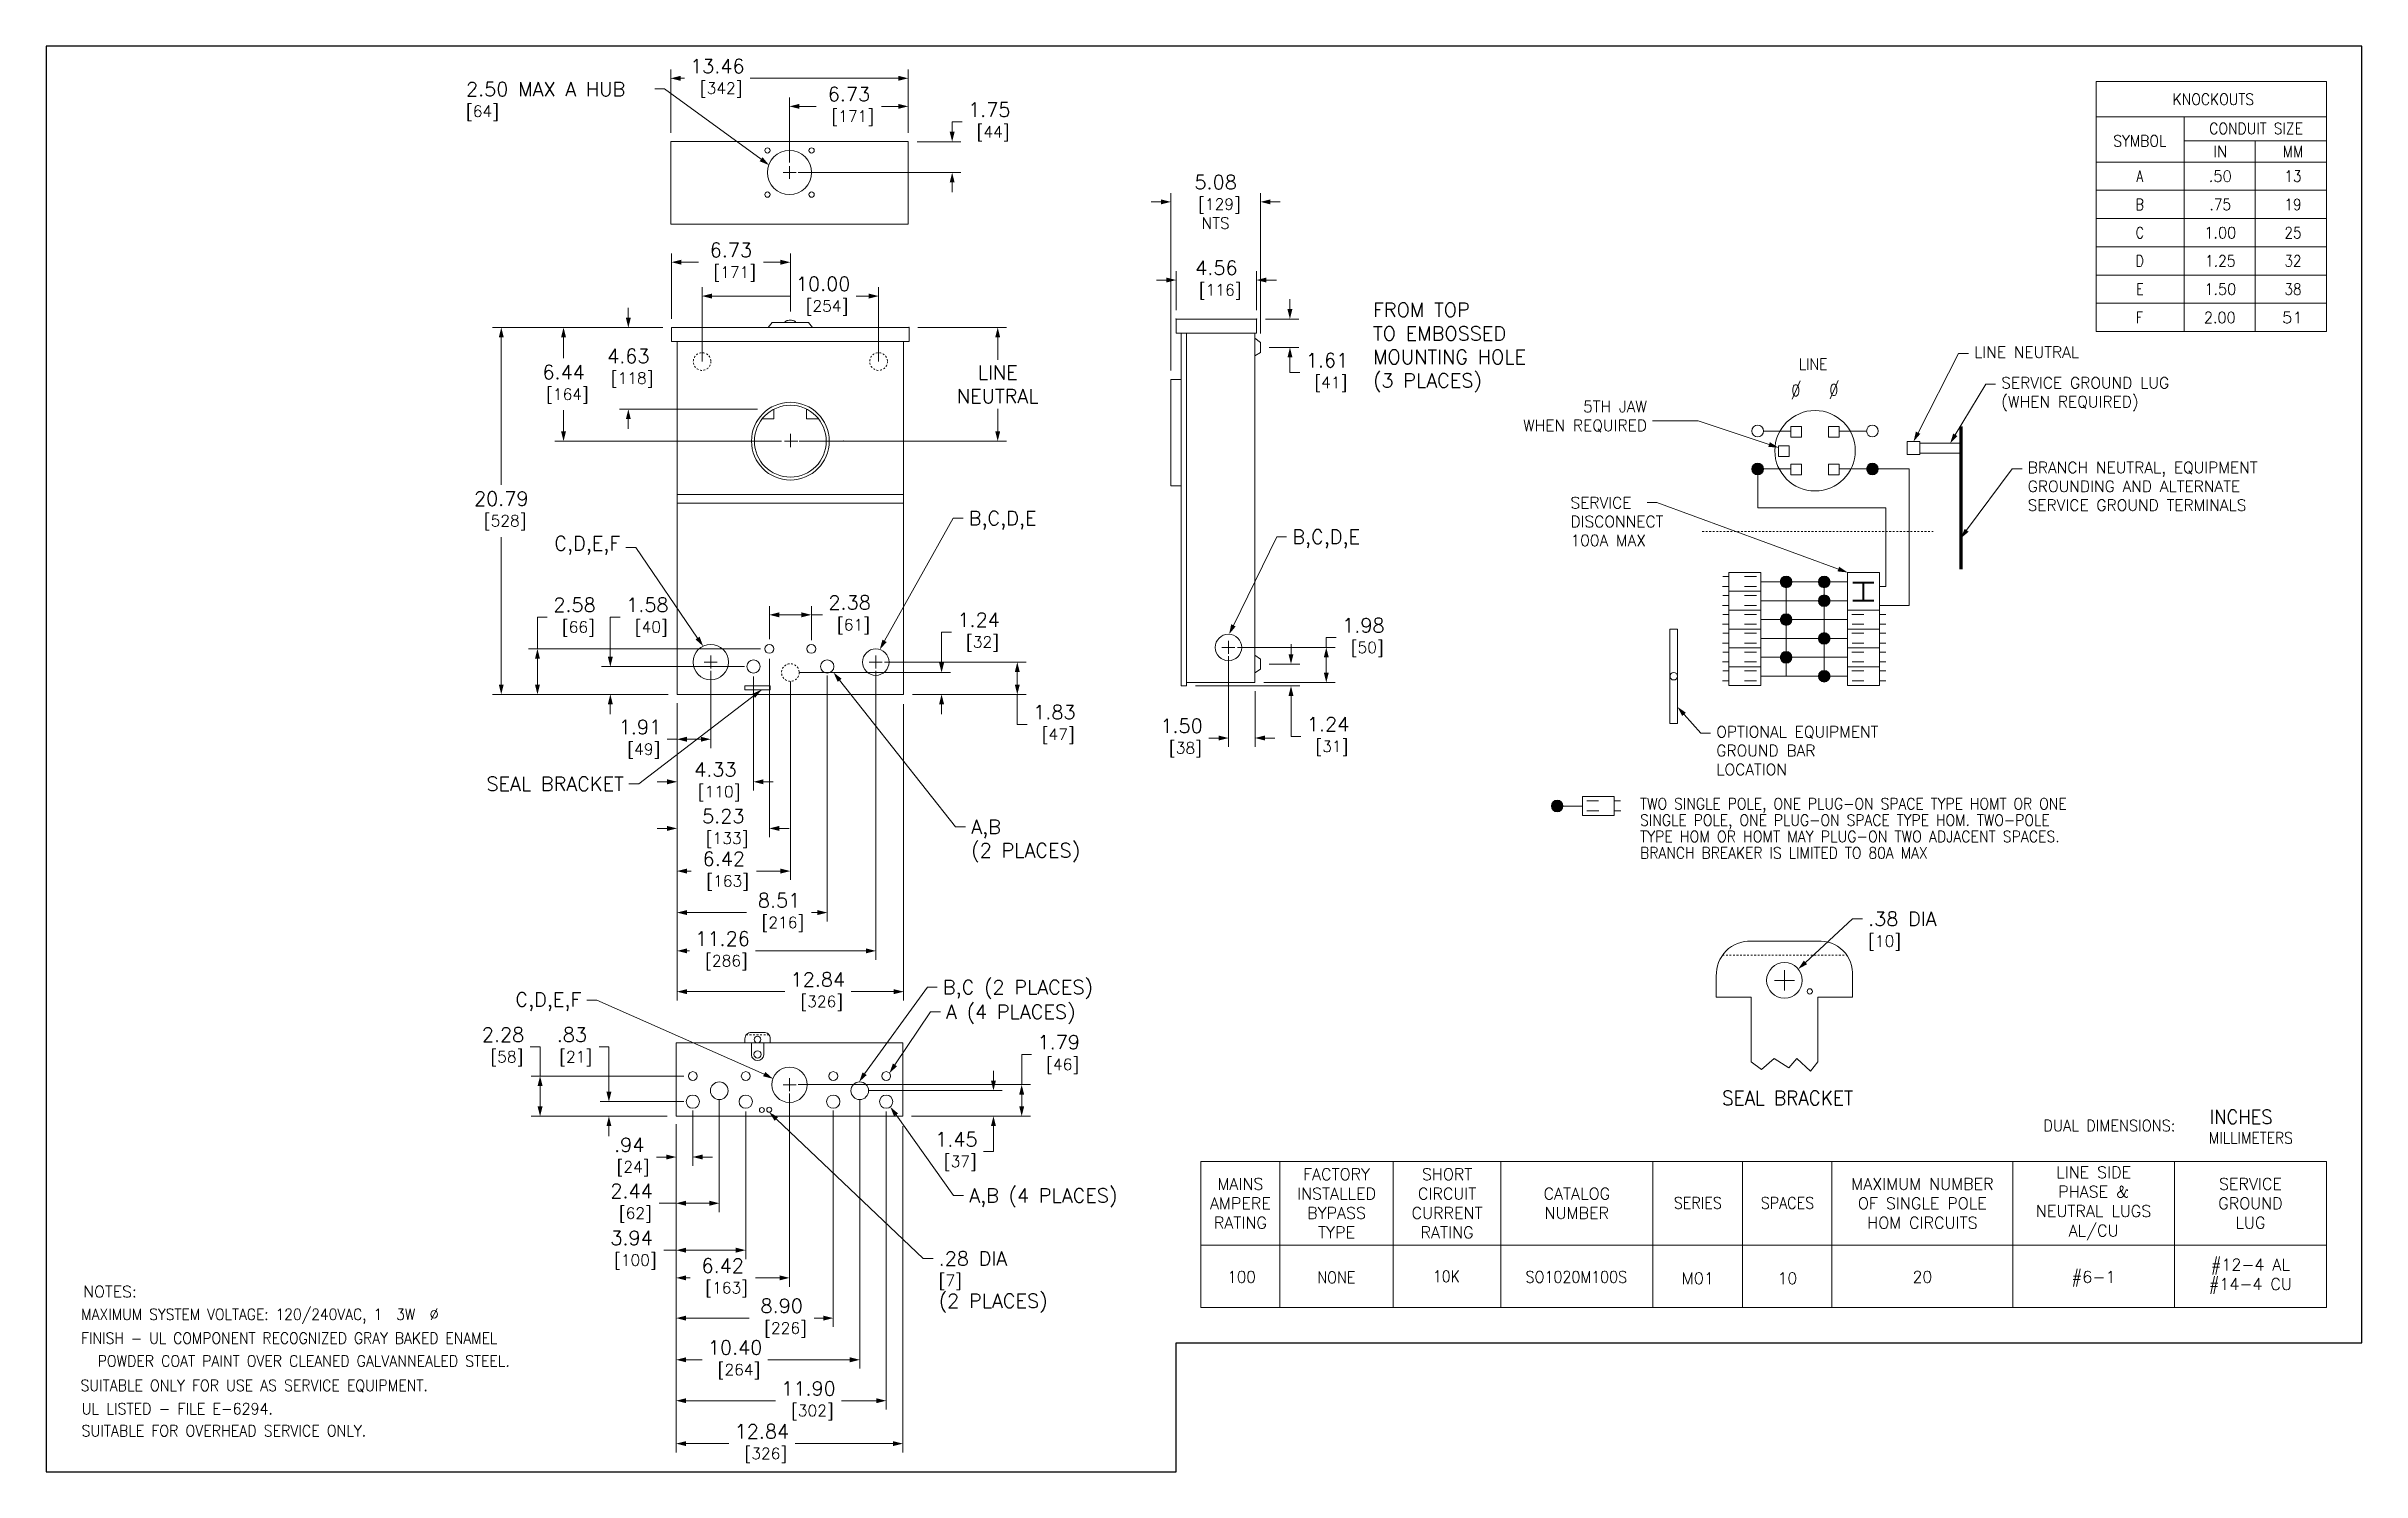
# Model space of a CAD drawing. Header units: inches. Extents: x 0 to 131, y 0 to 81.
# The model-space entities are those that its viewports show. They can reach past a viewport. Long polylines and large blocks are cut down to what shows.
import ezdxf
from ezdxf.enums import TextEntityAlignment as Align

# ---------------------------------------------------------------- set-up
doc = ezdxf.new("R2010")
doc.units = ezdxf.units.IN
doc.header["$MEASUREMENT"] = 0
doc.linetypes.add('CENTER2', pattern=[1.125, 0.75, -0.125, 0.125, -0.125])
doc.linetypes.add('HIDDEN2', pattern=[0.08, 0.035, -0.045])
for name, color, linetype, lineweight in [('CENTER1', 2, 'CENTER2', 20), ('CONTINUOUS1', 7, 'Continuous', 20), ('CONTINUOUS2', 254, 'Continuous', 40), ('CONTINUOUS3', 253, 'Continuous', 70), ('DIM', 2, 'Continuous', 20), ('HIDDEN1', 5, 'HIDDEN2', 20), ('TEXT1', 3, 'Continuous', 20), ('TEXT3', 82, 'Continuous', 40)]:
    doc.layers.add(name, color=color, linetype=linetype, lineweight=lineweight)
doc.layers.add('VIEWPORT', color=9, linetype='Continuous', plot=False)
doc.styles.add('RomanS', font='romans.shx')
doc.dimstyles.new('SchneiderElectric Dual Below', dxfattribs={"dimscale": 8, "dimtxt": 0.1, "dimasz": 0.07, "dimexe": 0.0625, "dimexo": 0.0625, "dimgap": 0.04, "dimtad": 0, "dimtih": 1, "dimtoh": 1, "dimrnd": 0.001, "dimzin": 4, "dimdsep": 46, "dimtxsty": 'RomanS', "dimblk": 'SEArrow', "dimcen": 0.09, "dimclrd": 256, "dimclre": 256, "dimclrt": 256, "dimadec": 0, "dimazin": 1, "dimtfac": 1, "dimtofl": 0, "dimtmove": 0, "dimatfit": 3, "dimldrblk": 'SEArrow', "dimfxl": 1, "dimtolj": 1, "dimtzin": 0, "dimlwd": -1, "dimlwe": -1, "dimarcsym": 0})

msp = doc.modelspace()

# ---------------------------------------------------------------- texts
at = {"layer": 'DIM', "char_height": 0.8, "attachment_point": 1, "style": 'RomanS'}
for s, insert in [('.38 DIA\\P{\\H0.8x;[10]}', (103.233, 31.72)), ('.28 DIA\\P{\\H0.8x;[7]\\P}(2 PLACES)', (50.567, 12.484))]:
    msp.add_mtext(s, dxfattribs=dict(at, insert=insert))
at = {"layer": 'TEXT1', "style": 'RomanS'}
for s, height, width, p in [('KNOCKOUTS', 0.64, 0.899335, (122.791, 77.763)), ('CONDUIT SIZE', 0.64, 0.899633, (125.215, 76.109)), ('SYMBOL', 0.64, 0.898447, (118.627, 75.403)), ('IN', 0.64, 0.976187, (123.186, 74.803)), ('MM', 0.64, 0.882523, (127.306, 74.803)), ('A', 0.64, 0.8, (118.627, 73.403)), ('.50', 0.64, 0.951579, (123.186, 73.403)), ('13', 0.64, 0.882523, (127.306, 73.403)), ('B', 0.64, 0.8, (118.627, 71.803)), ('.75', 0.64, 0.89305, (123.186, 71.803)), ('19', 0.64, 0.882523, (127.306, 71.803)), ('C', 0.64, 0.8, (118.627, 70.203)), ('1.00', 0.64, 0.93861, (123.186, 70.203)), ('25', 0.64, 0.882523, (127.306, 70.203)), ('D', 0.64, 0.8, (118.627, 68.603)), ('1.25', 0.64, 0.896304, (123.186, 68.603)), ('32', 0.64, 0.882523, (127.306, 68.603)), ('E', 0.64, 0.8, (118.627, 67.003)), ('1.50', 0.64, 0.93861, (123.186, 67.003)), ('38', 0.64, 0.882523, (127.306, 67.003)), ('F', 0.64, 0.8, (118.599, 65.397)), ('2.00', 0.64, 0.93861, (123.158, 65.397)), ('51', 0.64, 1.09141, (127.278, 65.397)), ('O', 0.64, 0.8, (99.133, 61.269)), ('O', 0.64, 0.8, (101.291, 61.292)), ('SERIES', 0.66, 0.898447, (93.584, 15.23)), ('SPACES', 0.66, 0.898447, (98.658, 15.23)), ('NOTES:', 0.64, 1.017741, (3.612, 10.202)), ('100', 0.66, 0.951579, (67.728, 11.04)), ('NONE', 0.66, 0.896304, (73.097, 11.006)), ('10K', 0.66, 0.89305, (79.334, 11.068)), ('SO1020M100S', 0.66, 0.899561, (86.697, 11.035)), ('M01', 0.66, 1.018234, (93.584, 10.955)), ('10', 0.66, 0.976187, (98.658, 10.955)), ('20', 0.66, 0.976187, (106.307, 11.035)), ('#6-1', 0.66, 1.018234, (116.011, 11.035))]:
    msp.add_text(s, height=height, dxfattribs=dict(at, width=width)).set_placement(p, align=Align.MIDDLE_CENTER)
for s, height, width, p in [('LINE', 0.64, 0.896304, (99.3, 62.756)), ('TWO SINGLE POLE, ONE PLUG-ON SPACE TYPE HOMT OR ONE', 0.64, 0.899981, (90.313, 37.848)), ('SINGLE POLE, ONE PLUG-ON SPACE TYPE HOM. TWO-POLE ', 0.64, 0.89998, (90.313, 36.919)), ('TYPE HOM OR HOMT MAY PLUG-ON TWO ADJACENT SPACES.', 0.64, 0.912478, (90.313, 35.99)), ('BRANCH BREAKER IS LIMITED TO 80A MAX', 0.64, 0.899961, (90.313, 35.061)), ('DUAL DIMENSIONS:', 0.64, 0.939768, (113.167, 19.608)), ('INCHES', 0.8, 0.925574, (122.59, 20.109)), ('MILLIMETERS', 0.64, 0.899561, (122.537, 18.909)), ('MAXIMUM SYSTEM VOLTAGE: 120/240VAC, 1  3W', 0.64, 0.89997, (1.98, 8.916)), ('FINISH - UL COMPONENT RECOGNIZED GRAY BAKED ENAMEL ', 0.64, 0.899981, (1.98, 7.563)), ('  POWDER COAT PAINT OVER CLEANED GALVANNEALED STEEL.', 0.64, 0.911745, (2.105, 6.272)), ('SUITABLE ONLY FOR USE AS SERVICE EQUIPMENT.', 0.64, 0.914257, (1.937, 4.89)), ('SUITABLE FOR OVERHEAD SERVICE ONLY.', 0.64, 0.917603, (2, 2.32)), ('UL LISTED - FILE E-6294.', 0.64, 0.92599, (2, 3.567))]:
    msp.add_text(s, height=height, dxfattribs=dict(at, width=width)).set_placement(p, align=Align.MIDDLE_LEFT)
msp.add_text('Ø', height=0.64, dxfattribs=at).set_placement((21.978, 8.92), align=Align.MIDDLE_CENTER)
for s, insert, char_height, attachment_point in [('2.50 MAX A HUB\\P{\\H0.8x;[64]}', (23.784, 78.736), 0.8, 1), ('FROM TOP\\PTO EMBOSSED\\PMOUNTING HOLE\\P(3 PLACES)', (75.175, 66.229), 0.8, 1), ('LINE NEUTRAL', (109.236, 63.749), 0.64, 1), ('SERVICE GROUND LUG\\P(WHEN REQUIRED)', (110.775, 62.014), 0.64, 1), ('5TH JAW\\PWHEN REQUIRED', (90.701, 59.786), 0.64, 6), ('BRANCH NEUTRAL, EQUIPMENT\\PGROUNDING AND ALTERNATE\\PSERVICE GROUND TERMINALS', (112.272, 57.219), 0.64, 1), ('SERVICE\\PDISCONNECT\\P100A MAX', (86.366, 55.221), 0.64, 1), ('B,C,D,E', (52.267, 54.428), 0.8, 1), ('C,D,E,F', (32.521, 51.959), 0.8, 9), ('B,C,D,E', (70.601, 53.376), 0.8, 1), ('OPTIONAL EQUIPMENT\\PGROUND BAR\\PLOCATION', (94.628, 42.242), 0.64, 1), ('SEAL BRACKET', (32.723, 38.97), 0.8, 6), ('A,B\\P(2 PLACES)', (52.408, 36.939), 0.8, 1), ('B,C (2 PLACES)', (50.805, 27.856), 0.8, 1), ('C,D,E,F', (30.315, 26.629), 0.8, 6), ('A (4 PLACES)', (50.981, 26.451), 0.8, 1), ('FACTORY\\PINSTALLED\\PBYPASS\\PTYPE', (73.112, 15.205), 0.66, 5), ('SHORT\\PCIRCUIT\\PCURRENT\\PRATING', (79.375, 15.205), 0.66, 5), ('LINE SIDE\\PPHASE &\\PNEUTRAL LUGS\\PAL/CU', (116.011, 15.205), 0.66, 5), ('A,B (4 PLACES)', (52.294, 16.054), 0.8, 1), ('MAINS\\PAMPERE\\PRATING', (67.662, 15.205), 0.66, 5), ('CATALOG\\PNUMBER', (86.727, 15.205), 0.66, 5), ('MAXIMUM NUMBER\\POF SINGLE POLE\\PHOM CIRCUITS', (106.307, 15.205), 0.66, 5), ('SERVICE\\PGROUND\\PLUG', (124.895, 15.205), 0.66, 5), ('#12-4 AL\\P#14-4 CU', (124.895, 11.07), 0.66, 5)]:
    msp.add_mtext(s, dxfattribs=dict(at, insert=insert, char_height=char_height, attachment_point=attachment_point))
at = {"layer": 'TEXT3', "style": 'RomanS', "width": 0.954735}
msp.add_text('SEAL BRACKET', height=0.8, dxfattribs=at).set_placement((98.669, 21.176), align=Align.MIDDLE_CENTER)

# ---------------------------------------------------------------- blocks, each defined once
blk = doc.blocks.new('SEArrow')
at = {"linetype": 'ByBlock', "lineweight": -2}
blk.add_lwpolyline([(0, 0, 0, 0.5, 0), (-1, 0, 0.5, 0.5, 0)], format="xyseb", dxfattribs=at)
blk = doc.blocks.new('*D3')
at = {"layer": 'Defpoints', "color": 0}
for p in [(48.84, 75.36), (51.33, 75.36), (42.11, 73.61)]:
    blk.add_point(p, dxfattribs=at)
at = {"layer": 'DIM'}
for p, q in [((51.33, 75.92), (51.33, 76.48)), ((51.33, 76.48), (51.89, 76.48)), ((49.34, 75.36), (51.83, 75.36)), ((42.61, 73.61), (51.83, 73.61)), ((51.33, 73.05), (51.33, 72.49))]:
    blk.add_line(p, q, dxfattribs=at)
at = {"layer": 'DIM', "xscale": 0.56, "yscale": 0.56, "zscale": 0.56}
for p, rotation in [((51.33, 75.36), 270), ((51.33, 73.61), 90)]:
    blk.add_blockref('SEArrow', p, dxfattribs=dict(at, rotation=rotation))
at = {"layer": 'DIM', "insert": (53.43, 76.48), "char_height": 0.8, "attachment_point": 5, "style": 'RomanS'}
blk.add_mtext('\\A1;1.75\\P{\\H0.8x; [44]', dxfattribs=at)
blk = doc.blocks.new('*D4')
at = {"layer": 'Defpoints', "color": 0}
for p in [(48.84, 77.36), (48.84, 75.36), (42.11, 73.68)]:
    blk.add_point(p, dxfattribs=at)
at = {"layer": 'DIM'}
for p, q in [((42.11, 74.18), (42.11, 77.86)), ((48.84, 75.86), (48.84, 77.86)), ((42.67, 77.36), (43.63, 77.36)), ((48.28, 77.36), (47.32, 77.36))]:
    blk.add_line(p, q, dxfattribs=at)
at = {"layer": 'DIM', "xscale": 0.56, "yscale": 0.56, "zscale": 0.56, "rotation": 180}
blk.add_blockref('SEArrow', (42.11, 77.36), dxfattribs=at)
at = {"layer": 'DIM', "xscale": 0.56, "yscale": 0.56, "zscale": 0.56}
blk.add_blockref('SEArrow', (48.84, 77.36), dxfattribs=at)
at = {"layer": 'DIM', "insert": (45.48, 77.36), "char_height": 0.8, "attachment_point": 5, "style": 'RomanS'}
blk.add_mtext('\\A1;6.73\\P{\\H0.8x; [171]', dxfattribs=at)
blk = doc.blocks.new('*D5')
at = {"layer": 'Defpoints', "color": 0}
for p in [(48.84, 78.95), (35.38, 75.36), (48.84, 75.36)]:
    blk.add_point(p, dxfattribs=at)
at = {"layer": 'DIM'}
for p, q in [((35.38, 75.86), (35.38, 79.45)), ((35.94, 78.95), (36.16, 78.95)), ((48.28, 78.95), (39.88, 78.95)), ((48.84, 75.86), (48.84, 79.45))]:
    blk.add_line(p, q, dxfattribs=at)
at = {"layer": 'DIM', "xscale": 0.56, "yscale": 0.56, "zscale": 0.56, "rotation": 180}
blk.add_blockref('SEArrow', (35.38, 78.95), dxfattribs=at)
at = {"layer": 'DIM', "xscale": 0.56, "yscale": 0.56, "zscale": 0.56}
blk.add_blockref('SEArrow', (48.84, 78.95), dxfattribs=at)
at = {"layer": 'DIM', "insert": (38.02, 78.95), "char_height": 0.8, "attachment_point": 5, "style": 'RomanS'}
blk.add_mtext('\\A1;13.46\\P{\\H0.8x; [342]', dxfattribs=at)
blk = doc.blocks.new('*D6')
at = {"layer": 'Defpoints', "color": 0}
for p in [(48.89, 64.83), (42.16, 58.39), (53.91, 58.39)]:
    blk.add_point(p, dxfattribs=at)
at = {"layer": 'DIM'}
for p, q in [((49.39, 64.83), (54.41, 64.83)), ((53.91, 64.27), (53.91, 63)), ((53.91, 58.95), (53.91, 60.22)), ((42.66, 58.39), (54.41, 58.39))]:
    blk.add_line(p, q, dxfattribs=at)
at = {"layer": 'DIM', "xscale": 0.56, "yscale": 0.56, "zscale": 0.56}
for p, rotation in [((53.91, 64.83), 90), ((53.91, 58.39), 270)]:
    blk.add_blockref('SEArrow', p, dxfattribs=dict(at, rotation=rotation))
at = {"layer": 'DIM', "insert": (53.91, 61.61), "char_height": 0.8, "attachment_point": 5, "style": 'RomanS'}
blk.add_mtext('\\A1;LINE\\PNEUTRAL', dxfattribs=at)
blk = doc.blocks.new('*D7')
at = {"layer": 'Defpoints', "color": 0}
for p in [(47.16, 66.61), (37.16, 62.9), (47.16, 62.9)]:
    blk.add_point(p, dxfattribs=at)
at = {"layer": 'DIM'}
for p, q in [((37.16, 63.4), (37.16, 67.11)), ((47.16, 63.4), (47.16, 67.11)), ((37.72, 66.61), (42.16, 66.61)), ((46.6, 66.61), (45.89, 66.61))]:
    blk.add_line(p, q, dxfattribs=at)
at = {"layer": 'DIM', "xscale": 0.56, "yscale": 0.56, "zscale": 0.56, "rotation": 180}
blk.add_blockref('SEArrow', (37.16, 66.61), dxfattribs=at)
at = {"layer": 'DIM', "xscale": 0.56, "yscale": 0.56, "zscale": 0.56}
blk.add_blockref('SEArrow', (47.16, 66.61), dxfattribs=at)
at = {"layer": 'DIM', "insert": (44.02, 66.61), "char_height": 0.8, "attachment_point": 5, "style": 'RomanS'}
blk.add_mtext('\\A1;10.00\\P{\\H0.8x; [254]', dxfattribs=at)
blk = doc.blocks.new('*D8')
at = {"layer": 'Defpoints', "color": 0}
for p in [(42.16, 68.53), (35.43, 64.83), (42.16, 65.24)]:
    blk.add_point(p, dxfattribs=at)
at = {"layer": 'DIM'}
for p, q in [((35.43, 65.33), (35.43, 69.03)), ((35.99, 68.53), (36.95, 68.53)), ((41.6, 68.53), (40.64, 68.53)), ((42.16, 65.74), (42.16, 69.03))]:
    blk.add_line(p, q, dxfattribs=at)
at = {"layer": 'DIM', "xscale": 0.56, "yscale": 0.56, "zscale": 0.56, "rotation": 180}
blk.add_blockref('SEArrow', (35.43, 68.53), dxfattribs=at)
at = {"layer": 'DIM', "xscale": 0.56, "yscale": 0.56, "zscale": 0.56}
blk.add_blockref('SEArrow', (42.16, 68.53), dxfattribs=at)
at = {"layer": 'DIM', "insert": (38.79, 68.53), "char_height": 0.8, "attachment_point": 5, "style": 'RomanS'}
blk.add_mtext('\\A1;6.73\\P{\\H0.8x; [171]', dxfattribs=at)
blk = doc.blocks.new('*D9')
at = {"layer": 'Defpoints', "color": 0}
for p in [(32.98, 64.83), (35.43, 64.83), (40.79, 60.2)]:
    blk.add_point(p, dxfattribs=at)
at = {"layer": 'DIM'}
for p, q in [((32.98, 65.39), (32.98, 65.95)), ((34.93, 64.83), (32.48, 64.83)), ((40.29, 60.2), (32.48, 60.2)), ((32.98, 59.64), (32.98, 59.08))]:
    blk.add_line(p, q, dxfattribs=at)
at = {"layer": 'DIM', "xscale": 0.56, "yscale": 0.56, "zscale": 0.56}
for p, rotation in [((32.98, 64.83), 270), ((32.98, 60.2), 90)]:
    blk.add_blockref('SEArrow', p, dxfattribs=dict(at, rotation=rotation))
at = {"layer": 'DIM', "insert": (32.98, 62.52), "char_height": 0.8, "attachment_point": 5, "style": 'RomanS'}
blk.add_mtext('\\A1;4.63\\P{\\H0.8x; [118]', dxfattribs=at)
blk = doc.blocks.new('*D10')
at = {"layer": 'Defpoints', "color": 0}
for p in [(35.37, 64.83), (29.31, 58.39), (42.16, 58.39)]:
    blk.add_point(p, dxfattribs=at)
at = {"layer": 'DIM'}
for p, q in [((34.87, 64.83), (28.81, 64.83)), ((29.31, 64.27), (29.31, 63.09)), ((29.31, 58.95), (29.31, 60.14)), ((41.66, 58.39), (28.81, 58.39))]:
    blk.add_line(p, q, dxfattribs=at)
at = {"layer": 'DIM', "xscale": 0.56, "yscale": 0.56, "zscale": 0.56}
for p, rotation in [((29.31, 64.83), 90), ((29.31, 58.39), 270)]:
    blk.add_blockref('SEArrow', p, dxfattribs=dict(at, rotation=rotation))
at = {"layer": 'DIM', "insert": (29.31, 61.61), "char_height": 0.8, "attachment_point": 5, "style": 'RomanS'}
blk.add_mtext('\\A1;6.44\\P{\\H0.8x; [164]', dxfattribs=at)
blk = doc.blocks.new('*D11')
at = {"layer": 'Defpoints', "color": 0}
for p in [(35.37, 64.83), (25.78, 44.04), (35.74, 44.04)]:
    blk.add_point(p, dxfattribs=at)
at = {"layer": 'DIM'}
for p, q in [((34.87, 64.83), (25.28, 64.83)), ((25.78, 64.27), (25.78, 55.91)), ((25.78, 44.6), (25.78, 52.96)), ((35.24, 44.04), (25.28, 44.04))]:
    blk.add_line(p, q, dxfattribs=at)
at = {"layer": 'DIM', "xscale": 0.56, "yscale": 0.56, "zscale": 0.56}
for p, rotation in [((25.78, 64.83), 90), ((25.78, 44.04), 270)]:
    blk.add_blockref('SEArrow', p, dxfattribs=dict(at, rotation=rotation))
at = {"layer": 'DIM', "insert": (25.78, 54.44), "char_height": 0.8, "attachment_point": 5, "style": 'RomanS'}
blk.add_mtext('\\A1;20.79\\P{\\H0.8x; [528]', dxfattribs=at)
blk = doc.blocks.new('*D12')
at = {"layer": 'Defpoints', "color": 0}
for p in [(27.83, 46.62), (40.97, 46.62), (35.74, 44.04)]:
    blk.add_point(p, dxfattribs=at)
at = {"layer": 'DIM'}
for p, q in [((27.83, 46.62), (27.83, 48.42)), ((27.83, 48.42), (28.39, 48.42)), ((40.47, 46.62), (27.33, 46.62)), ((27.83, 44.6), (27.83, 46.06)), ((35.24, 44.04), (27.33, 44.04))]:
    blk.add_line(p, q, dxfattribs=at)
at = {"layer": 'DIM', "xscale": 0.56, "yscale": 0.56, "zscale": 0.56}
for p, rotation in [((27.83, 46.62), 90), ((27.83, 44.04), 270)]:
    blk.add_blockref('SEArrow', p, dxfattribs=dict(at, rotation=rotation))
at = {"layer": 'DIM', "insert": (29.93, 48.42), "char_height": 0.8, "attachment_point": 5, "style": 'RomanS'}
blk.add_mtext('\\A1;2.58\\P{\\H0.8x; [66]', dxfattribs=at)
blk = doc.blocks.new('*D13')
at = {"layer": 'Defpoints', "color": 0}
for p in [(31.96, 45.62), (40.07, 45.62), (35.74, 44.04)]:
    blk.add_point(p, dxfattribs=at)
at = {"layer": 'DIM'}
for p, q in [((31.96, 46.18), (31.96, 48.42)), ((31.96, 48.42), (32.52, 48.42)), ((39.57, 45.62), (31.46, 45.62)), ((35.24, 44.04), (31.46, 44.04)), ((31.96, 43.48), (31.96, 42.92))]:
    blk.add_line(p, q, dxfattribs=at)
at = {"layer": 'DIM', "xscale": 0.56, "yscale": 0.56, "zscale": 0.56}
for p, rotation in [((31.96, 45.62), 270), ((31.96, 44.04), 90)]:
    blk.add_blockref('SEArrow', p, dxfattribs=dict(at, rotation=rotation))
at = {"layer": 'DIM', "insert": (34.06, 48.42), "char_height": 0.8, "attachment_point": 5, "style": 'RomanS'}
blk.add_mtext('\\A1;1.58\\P{\\H0.8x; [40]', dxfattribs=at)
blk = doc.blocks.new('*D14')
at = {"layer": 'Defpoints', "color": 0}
for p in [(40.97, 48.55), (40.97, 46.68), (43.35, 46.62)]:
    blk.add_point(p, dxfattribs=at)
at = {"layer": 'DIM'}
for p, q in [((40.97, 47.18), (40.97, 49.05)), ((42.79, 48.55), (41.53, 48.55)), ((43.35, 47.12), (43.35, 49.05)), ((43.98, 48.55), (43.35, 48.55))]:
    blk.add_line(p, q, dxfattribs=at)
at = {"layer": 'DIM', "xscale": 0.56, "yscale": 0.56, "zscale": 0.56, "rotation": 180}
blk.add_blockref('SEArrow', (40.97, 48.55), dxfattribs=at)
at = {"layer": 'DIM', "xscale": 0.56, "yscale": 0.56, "zscale": 0.56}
blk.add_blockref('SEArrow', (43.35, 48.55), dxfattribs=at)
at = {"layer": 'DIM', "insert": (45.52, 48.55), "char_height": 0.8, "attachment_point": 5, "style": 'RomanS'}
blk.add_mtext('\\A1;2.38\\P{\\H0.8x; [61]', dxfattribs=at)
blk = doc.blocks.new('*D15')
at = {"layer": 'Defpoints', "color": 0}
for p in [(47, 45.87), (48.58, 44.04), (55.02, 44.04)]:
    blk.add_point(p, dxfattribs=at)
at = {"layer": 'DIM'}
for p, q in [((47.5, 45.87), (55.52, 45.87)), ((55.02, 45.31), (55.02, 44.6)), ((49.08, 44.04), (55.52, 44.04)), ((55.02, 42.34), (55.02, 44.04)), ((55.58, 42.34), (55.02, 42.34))]:
    blk.add_line(p, q, dxfattribs=at)
at = {"layer": 'DIM', "xscale": 0.56, "yscale": 0.56, "zscale": 0.56}
for p, rotation in [((55.02, 45.87), 90), ((55.02, 44.04), 270)]:
    blk.add_blockref('SEArrow', p, dxfattribs=dict(at, rotation=rotation))
at = {"layer": 'DIM', "insert": (57.12, 42.34), "char_height": 0.8, "attachment_point": 5, "style": 'RomanS'}
blk.add_mtext('\\A1;1.83\\P{\\H0.8x; [47]', dxfattribs=at)
blk = doc.blocks.new('*D16')
at = {"layer": 'Defpoints', "color": 0}
for p in [(42.16, 45.28), (50.73, 45.28), (48.58, 44.04)]:
    blk.add_point(p, dxfattribs=at)
at = {"layer": 'DIM'}
for p, q in [((50.73, 45.84), (50.73, 47.57)), ((50.73, 47.57), (51.29, 47.57)), ((42.66, 45.28), (51.23, 45.28)), ((49.08, 44.04), (51.23, 44.04)), ((50.73, 43.48), (50.73, 42.92))]:
    blk.add_line(p, q, dxfattribs=at)
at = {"layer": 'DIM', "xscale": 0.56, "yscale": 0.56, "zscale": 0.56}
for p, rotation in [((50.73, 45.28), 270), ((50.73, 44.04), 90)]:
    blk.add_blockref('SEArrow', p, dxfattribs=dict(at, rotation=rotation))
at = {"layer": 'DIM', "insert": (52.83, 47.57), "char_height": 0.8, "attachment_point": 5, "style": 'RomanS'}
blk.add_mtext('\\A1;1.24\\P{\\H0.8x; [32]', dxfattribs=at)
blk = doc.blocks.new('*D17')
at = {"layer": 'Defpoints', "color": 0}
for p in [(37.65, 45.87), (35.74, 44.04), (35.74, 41.5)]:
    blk.add_point(p, dxfattribs=at)
at = {"layer": 'DIM'}
for p, q in [((37.65, 45.37), (37.65, 41)), ((35.74, 43.54), (35.74, 41)), ((35.74, 41.5), (35.18, 41.5)), ((37.09, 41.5), (36.3, 41.5))]:
    blk.add_line(p, q, dxfattribs=at)
at = {"layer": 'DIM', "xscale": 0.56, "yscale": 0.56, "zscale": 0.56, "rotation": 180}
blk.add_blockref('SEArrow', (35.74, 41.5), dxfattribs=at)
at = {"layer": 'DIM', "xscale": 0.56, "yscale": 0.56, "zscale": 0.56}
blk.add_blockref('SEArrow', (37.65, 41.5), dxfattribs=at)
at = {"layer": 'DIM', "insert": (33.64, 41.5), "char_height": 0.8, "attachment_point": 5, "style": 'RomanS'}
blk.add_mtext('\\A1;1.91\\P{\\H0.8x; [49]', dxfattribs=at)
blk = doc.blocks.new('*D18')
at = {"layer": 'Defpoints', "color": 0}
for p in [(40.07, 45.56), (35.74, 43.98), (35.74, 39.09)]:
    blk.add_point(p, dxfattribs=at)
at = {"layer": 'DIM'}
for p, q in [((40.07, 45.06), (40.07, 38.59)), ((35.74, 43.48), (35.74, 38.59)), ((35.18, 39.09), (34.62, 39.09)), ((40.63, 39.09), (41.19, 39.09))]:
    blk.add_line(p, q, dxfattribs=at)
at = {"layer": 'DIM', "xscale": 0.56, "yscale": 0.56, "zscale": 0.56}
blk.add_blockref('SEArrow', (35.74, 39.09), dxfattribs=at)
at = {"layer": 'DIM', "xscale": 0.56, "yscale": 0.56, "zscale": 0.56, "rotation": 180}
blk.add_blockref('SEArrow', (40.07, 39.09), dxfattribs=at)
at = {"layer": 'DIM', "insert": (37.91, 39.09), "char_height": 0.8, "attachment_point": 5, "style": 'RomanS'}
blk.add_mtext('\\A1;4.33\\P{\\H0.8x; [110]', dxfattribs=at)
blk = doc.blocks.new('*D19')
at = {"layer": 'Defpoints', "color": 0}
for p in [(42.16, 45.28), (35.74, 44.04), (35.74, 34.03)]:
    blk.add_point(p, dxfattribs=at)
at = {"layer": 'DIM'}
for p, q in [((42.16, 44.78), (42.16, 33.53)), ((35.74, 43.54), (35.74, 33.53)), ((36.3, 34.03), (36.55, 34.03)), ((41.6, 34.03), (40.24, 34.03))]:
    blk.add_line(p, q, dxfattribs=at)
at = {"layer": 'DIM', "xscale": 0.56, "yscale": 0.56, "zscale": 0.56, "rotation": 180}
blk.add_blockref('SEArrow', (35.74, 34.03), dxfattribs=at)
at = {"layer": 'DIM', "xscale": 0.56, "yscale": 0.56, "zscale": 0.56}
blk.add_blockref('SEArrow', (42.16, 34.03), dxfattribs=at)
at = {"layer": 'DIM', "insert": (38.39, 34.03), "char_height": 0.8, "attachment_point": 5, "style": 'RomanS'}
blk.add_mtext('\\A1;6.42\\P{\\H0.8x; [163]', dxfattribs=at)
blk = doc.blocks.new('*D20')
at = {"layer": 'Defpoints', "color": 0}
for p in [(40.97, 46.56), (35.74, 44.04), (35.74, 36.45)]:
    blk.add_point(p, dxfattribs=at)
at = {"layer": 'DIM'}
for p, q in [((40.97, 46.06), (40.97, 35.95)), ((35.74, 43.54), (35.74, 35.95)), ((35.18, 36.45), (34.62, 36.45)), ((41.53, 36.45), (42.09, 36.45))]:
    blk.add_line(p, q, dxfattribs=at)
at = {"layer": 'DIM', "xscale": 0.56, "yscale": 0.56, "zscale": 0.56}
blk.add_blockref('SEArrow', (35.74, 36.45), dxfattribs=at)
at = {"layer": 'DIM', "xscale": 0.56, "yscale": 0.56, "zscale": 0.56, "rotation": 180}
blk.add_blockref('SEArrow', (40.97, 36.45), dxfattribs=at)
at = {"layer": 'DIM', "insert": (38.36, 36.45), "char_height": 0.8, "attachment_point": 5, "style": 'RomanS'}
blk.add_mtext('\\A1;5.23\\P{\\H0.8x; [133]', dxfattribs=at)
blk = doc.blocks.new('*D21')
at = {"layer": 'Defpoints', "color": 0}
for p in [(44.25, 45.62), (35.74, 44.04), (35.74, 31.68)]:
    blk.add_point(p, dxfattribs=at)
at = {"layer": 'DIM'}
for p, q in [((44.25, 45.12), (44.25, 31.18)), ((35.74, 43.54), (35.74, 31.18)), ((36.3, 31.68), (39.68, 31.68)), ((43.69, 31.68), (43.36, 31.68))]:
    blk.add_line(p, q, dxfattribs=at)
at = {"layer": 'DIM', "xscale": 0.56, "yscale": 0.56, "zscale": 0.56, "rotation": 180}
blk.add_blockref('SEArrow', (35.74, 31.68), dxfattribs=at)
at = {"layer": 'DIM', "xscale": 0.56, "yscale": 0.56, "zscale": 0.56}
blk.add_blockref('SEArrow', (44.25, 31.68), dxfattribs=at)
at = {"layer": 'DIM', "insert": (41.52, 31.68), "char_height": 0.8, "attachment_point": 5, "style": 'RomanS'}
blk.add_mtext('\\A1;8.51\\P{\\H0.8x; [216]', dxfattribs=at)
blk = doc.blocks.new('*D22')
at = {"layer": 'Defpoints', "color": 0}
for p in [(47, 45.87), (35.74, 44.04), (35.74, 29.51)]:
    blk.add_point(p, dxfattribs=at)
at = {"layer": 'DIM'}
for p, q in [((47, 45.37), (47, 29.01)), ((35.74, 43.54), (35.74, 29.01)), ((36.3, 29.51), (36.45, 29.51)), ((46.44, 29.51), (40.18, 29.51))]:
    blk.add_line(p, q, dxfattribs=at)
at = {"layer": 'DIM', "xscale": 0.56, "yscale": 0.56, "zscale": 0.56, "rotation": 180}
blk.add_blockref('SEArrow', (35.74, 29.51), dxfattribs=at)
at = {"layer": 'DIM', "xscale": 0.56, "yscale": 0.56, "zscale": 0.56}
blk.add_blockref('SEArrow', (47, 29.51), dxfattribs=at)
at = {"layer": 'DIM', "insert": (38.32, 29.51), "char_height": 0.8, "attachment_point": 5, "style": 'RomanS'}
blk.add_mtext('\\A1;11.26\\P{\\H0.8x; [286]', dxfattribs=at)
blk = doc.blocks.new('*D23')
at = {"layer": 'Defpoints', "color": 0}
for p in [(35.74, 44.04), (48.58, 43.98), (35.74, 27.2)]:
    blk.add_point(p, dxfattribs=at)
at = {"layer": 'DIM'}
for p, q in [((35.74, 43.54), (35.74, 26.7)), ((48.58, 43.48), (48.58, 26.7)), ((36.3, 27.2), (41.84, 27.2)), ((48.02, 27.2), (45.61, 27.2))]:
    blk.add_line(p, q, dxfattribs=at)
at = {"layer": 'DIM', "xscale": 0.56, "yscale": 0.56, "zscale": 0.56, "rotation": 180}
blk.add_blockref('SEArrow', (35.74, 27.2), dxfattribs=at)
at = {"layer": 'DIM', "xscale": 0.56, "yscale": 0.56, "zscale": 0.56}
blk.add_blockref('SEArrow', (48.58, 27.2), dxfattribs=at)
at = {"layer": 'DIM', "insert": (43.72, 27.2), "char_height": 0.8, "attachment_point": 5, "style": 'RomanS'}
blk.add_mtext('\\A1;12.84\\P{\\H0.8x; [326]', dxfattribs=at)
blk = doc.blocks.new('*D24')
at = {"layer": 'Defpoints', "color": 0}
for p in [(42.11, 21.93), (55.27, 21.93), (48.53, 20.14)]:
    blk.add_point(p, dxfattribs=at)
at = {"layer": 'DIM'}
for p, q in [((55.83, 23.64), (55.27, 23.64)), ((55.27, 23.64), (55.27, 21.93)), ((42.61, 21.93), (55.77, 21.93)), ((55.27, 20.7), (55.27, 21.37)), ((49.03, 20.14), (55.77, 20.14))]:
    blk.add_line(p, q, dxfattribs=at)
at = {"layer": 'DIM', "xscale": 0.56, "yscale": 0.56, "zscale": 0.56}
for p, rotation in [((55.27, 21.93), 90), ((55.27, 20.14), 270)]:
    blk.add_blockref('SEArrow', p, dxfattribs=dict(at, rotation=rotation))
at = {"layer": 'DIM', "insert": (57.37, 23.64), "char_height": 0.8, "attachment_point": 5, "style": 'RomanS'}
blk.add_mtext('\\A1;1.79\\P{\\H0.8x; [46]', dxfattribs=at)
blk = doc.blocks.new('*D25')
at = {"layer": 'Defpoints', "color": 0}
for p in [(46.09, 21.59), (48.53, 20.14), (53.67, 20.14)]:
    blk.add_point(p, dxfattribs=at)
at = {"layer": 'DIM'}
for p, q in [((53.67, 22.15), (53.67, 22.71)), ((46.59, 21.59), (54.17, 21.59)), ((49.03, 20.14), (54.17, 20.14)), ((53.67, 19.58), (53.67, 19.02)), ((53.67, 18.14), (53.67, 19.02)), ((53.11, 18.14), (53.67, 18.14))]:
    blk.add_line(p, q, dxfattribs=at)
at = {"layer": 'DIM', "xscale": 0.56, "yscale": 0.56, "zscale": 0.56}
for p, rotation in [((53.67, 21.59), 270), ((53.67, 20.14), 90)]:
    blk.add_blockref('SEArrow', p, dxfattribs=dict(at, rotation=rotation))
at = {"layer": 'DIM', "insert": (51.57, 18.14), "char_height": 0.8, "attachment_point": 5, "style": 'RomanS'}
blk.add_mtext('\\A1;1.45\\P{\\H0.8x; [37]', dxfattribs=at)
blk = doc.blocks.new('*D26')
at = {"layer": 'Defpoints', "color": 0}
for p in [(35.69, 20.2), (36.63, 20.97), (35.69, 17.83)]:
    blk.add_point(p, dxfattribs=at)
at = {"layer": 'DIM'}
for p, q in [((35.69, 19.7), (35.69, 17.33)), ((36.63, 20.47), (36.63, 17.33)), ((35.13, 17.83), (34.57, 17.83)), ((37.19, 17.83), (37.75, 17.83))]:
    blk.add_line(p, q, dxfattribs=at)
at = {"layer": 'DIM', "xscale": 0.56, "yscale": 0.56, "zscale": 0.56}
blk.add_blockref('SEArrow', (35.69, 17.83), dxfattribs=at)
at = {"layer": 'DIM', "xscale": 0.56, "yscale": 0.56, "zscale": 0.56, "rotation": 180}
blk.add_blockref('SEArrow', (36.63, 17.83), dxfattribs=at)
at = {"layer": 'DIM', "insert": (33.03, 17.83), "char_height": 0.8, "attachment_point": 5, "style": 'RomanS'}
blk.add_mtext('\\A1;.94\\P{\\H0.8x; [24]', dxfattribs=at)
blk = doc.blocks.new('*D27')
at = {"layer": 'Defpoints', "color": 0}
for p in [(38.13, 21.59), (35.69, 20.14), (35.69, 15.21)]:
    blk.add_point(p, dxfattribs=at)
at = {"layer": 'DIM'}
for p, q in [((38.13, 21.09), (38.13, 14.71)), ((35.69, 19.64), (35.69, 14.71)), ((35.69, 15.21), (34.72, 15.21)), ((37.57, 15.21), (36.25, 15.21))]:
    blk.add_line(p, q, dxfattribs=at)
at = {"layer": 'DIM', "xscale": 0.56, "yscale": 0.56, "zscale": 0.56, "rotation": 180}
blk.add_blockref('SEArrow', (35.69, 15.21), dxfattribs=at)
at = {"layer": 'DIM', "xscale": 0.56, "yscale": 0.56, "zscale": 0.56}
blk.add_blockref('SEArrow', (38.13, 15.21), dxfattribs=at)
at = {"layer": 'DIM', "insert": (33.16, 15.21), "char_height": 0.8, "attachment_point": 5, "style": 'RomanS'}
blk.add_mtext('\\A1;2.44\\P{\\H0.8x; [62]', dxfattribs=at)
blk = doc.blocks.new('*D28')
at = {"layer": 'Defpoints', "color": 0}
for p in [(35.69, 20.2), (39.63, 20.9), (35.69, 12.55)]:
    blk.add_point(p, dxfattribs=at)
at = {"layer": 'DIM'}
for p, q in [((35.69, 19.7), (35.69, 12.05)), ((39.63, 20.4), (39.63, 12.05)), ((35, 12.55), (35.69, 12.55)), ((39.07, 12.55), (36.25, 12.55))]:
    blk.add_line(p, q, dxfattribs=at)
at = {"layer": 'DIM', "xscale": 0.56, "yscale": 0.56, "zscale": 0.56, "rotation": 180}
blk.add_blockref('SEArrow', (35.69, 12.55), dxfattribs=at)
at = {"layer": 'DIM', "xscale": 0.56, "yscale": 0.56, "zscale": 0.56}
blk.add_blockref('SEArrow', (39.63, 12.55), dxfattribs=at)
at = {"layer": 'DIM', "insert": (33.16, 12.55), "char_height": 0.8, "attachment_point": 5, "style": 'RomanS'}
blk.add_mtext('\\A1;3.94\\P{\\H0.8x; [100]', dxfattribs=at)
blk = doc.blocks.new('*D29')
at = {"layer": 'Defpoints', "color": 0}
for p in [(42.11, 21.93), (35.69, 20.07), (35.69, 10.98)]:
    blk.add_point(p, dxfattribs=at)
at = {"layer": 'DIM'}
for p, q in [((42.11, 21.43), (42.11, 10.48)), ((35.69, 19.57), (35.69, 10.48)), ((36.25, 10.98), (36.49, 10.98)), ((41.55, 10.98), (40.18, 10.98))]:
    blk.add_line(p, q, dxfattribs=at)
at = {"layer": 'DIM', "xscale": 0.56, "yscale": 0.56, "zscale": 0.56, "rotation": 180}
blk.add_blockref('SEArrow', (35.69, 10.98), dxfattribs=at)
at = {"layer": 'DIM', "xscale": 0.56, "yscale": 0.56, "zscale": 0.56}
blk.add_blockref('SEArrow', (42.11, 10.98), dxfattribs=at)
at = {"layer": 'DIM', "insert": (38.33, 10.98), "char_height": 0.8, "attachment_point": 5, "style": 'RomanS'}
blk.add_mtext('\\A1;6.42\\P{\\H0.8x; [163]', dxfattribs=at)
blk = doc.blocks.new('*D30')
at = {"layer": 'Defpoints', "color": 0}
for p in [(35.69, 20.2), (44.59, 20.97), (35.69, 8.7)]:
    blk.add_point(p, dxfattribs=at)
at = {"layer": 'DIM'}
for p, q in [((35.69, 19.7), (35.69, 8.2)), ((44.59, 20.47), (44.59, 8.2)), ((36.25, 8.7), (39.82, 8.7)), ((44.03, 8.7), (43.51, 8.7))]:
    blk.add_line(p, q, dxfattribs=at)
at = {"layer": 'DIM', "xscale": 0.56, "yscale": 0.56, "zscale": 0.56, "rotation": 180}
blk.add_blockref('SEArrow', (35.69, 8.7), dxfattribs=at)
at = {"layer": 'DIM', "xscale": 0.56, "yscale": 0.56, "zscale": 0.56}
blk.add_blockref('SEArrow', (44.59, 8.7), dxfattribs=at)
at = {"layer": 'DIM', "insert": (41.67, 8.7), "char_height": 0.8, "attachment_point": 5, "style": 'RomanS'}
blk.add_mtext('\\A1;8.90\\P{\\H0.8x; [226]', dxfattribs=at)
blk = doc.blocks.new('*D31')
at = {"layer": 'Defpoints', "color": 0}
for p in [(46.09, 21.59), (35.69, 20.2), (35.69, 6.34)]:
    blk.add_point(p, dxfattribs=at)
at = {"layer": 'DIM'}
for p, q in [((46.09, 21.09), (46.09, 5.84)), ((35.69, 19.7), (35.69, 5.84)), ((36.25, 6.34), (37.17, 6.34)), ((45.53, 6.34), (40.89, 6.34))]:
    blk.add_line(p, q, dxfattribs=at)
at = {"layer": 'DIM', "xscale": 0.56, "yscale": 0.56, "zscale": 0.56, "rotation": 180}
blk.add_blockref('SEArrow', (35.69, 6.34), dxfattribs=at)
at = {"layer": 'DIM', "xscale": 0.56, "yscale": 0.56, "zscale": 0.56}
blk.add_blockref('SEArrow', (46.09, 6.34), dxfattribs=at)
at = {"layer": 'DIM', "insert": (39.03, 6.34), "char_height": 0.8, "attachment_point": 5, "style": 'RomanS'}
blk.add_mtext('\\A1;10.40\\P{\\H0.8x; [264]', dxfattribs=at)
blk = doc.blocks.new('*D32')
at = {"layer": 'Defpoints', "color": 0}
for p in [(35.69, 20.07), (47.59, 20.9), (35.69, 4.02)]:
    blk.add_point(p, dxfattribs=at)
at = {"layer": 'DIM'}
for p, q in [((47.59, 20.4), (47.59, 3.52)), ((35.69, 19.57), (35.69, 3.52)), ((36.25, 4.02), (41.32, 4.02)), ((47.03, 4.02), (45.05, 4.02))]:
    blk.add_line(p, q, dxfattribs=at)
at = {"layer": 'DIM', "xscale": 0.56, "yscale": 0.56, "zscale": 0.56, "rotation": 180}
blk.add_blockref('SEArrow', (35.69, 4.02), dxfattribs=at)
at = {"layer": 'DIM', "xscale": 0.56, "yscale": 0.56, "zscale": 0.56}
blk.add_blockref('SEArrow', (47.59, 4.02), dxfattribs=at)
at = {"layer": 'DIM', "insert": (43.19, 4.02), "char_height": 0.8, "attachment_point": 5, "style": 'RomanS'}
blk.add_mtext('\\A1;11.90\\P{\\H0.8x; [302]', dxfattribs=at)
blk = doc.blocks.new('*D33')
at = {"layer": 'Defpoints', "color": 0}
for p in [(35.69, 20.14), (48.53, 20.07), (35.69, 1.59)]:
    blk.add_point(p, dxfattribs=at)
at = {"layer": 'DIM'}
for p, q in [((35.69, 19.64), (35.69, 1.09)), ((48.53, 19.57), (48.53, 1.09)), ((36.25, 1.59), (38.67, 1.59)), ((47.97, 1.59), (42.43, 1.59))]:
    blk.add_line(p, q, dxfattribs=at)
at = {"layer": 'DIM', "xscale": 0.56, "yscale": 0.56, "zscale": 0.56, "rotation": 180}
blk.add_blockref('SEArrow', (35.69, 1.59), dxfattribs=at)
at = {"layer": 'DIM', "xscale": 0.56, "yscale": 0.56, "zscale": 0.56}
blk.add_blockref('SEArrow', (48.53, 1.59), dxfattribs=at)
at = {"layer": 'DIM', "insert": (40.55, 1.59), "char_height": 0.8, "attachment_point": 5, "style": 'RomanS'}
blk.add_mtext('\\A1;12.84\\P{\\H0.8x; [326]', dxfattribs=at)
blk = doc.blocks.new('*D34')
at = {"layer": 'Defpoints', "color": 0}
for p in [(27.98, 22.42), (36.63, 22.42), (35.69, 20.14)]:
    blk.add_point(p, dxfattribs=at)
at = {"layer": 'DIM'}
for p, q in [((27.42, 24.07), (27.98, 24.07)), ((27.98, 24.07), (27.98, 22.42)), ((36.13, 22.42), (27.48, 22.42)), ((27.98, 20.7), (27.98, 21.86)), ((35.19, 20.14), (27.48, 20.14))]:
    blk.add_line(p, q, dxfattribs=at)
at = {"layer": 'DIM', "xscale": 0.56, "yscale": 0.56, "zscale": 0.56}
for p, rotation in [((27.98, 22.42), 90), ((27.98, 20.14), 270)]:
    blk.add_blockref('SEArrow', p, dxfattribs=dict(at, rotation=rotation))
at = {"layer": 'DIM', "insert": (25.88, 24.07), "char_height": 0.8, "attachment_point": 5, "style": 'RomanS'}
blk.add_mtext('\\A1;2.28\\P{\\H0.8x; [58]', dxfattribs=at)
blk = doc.blocks.new('*D35')
at = {"layer": 'Defpoints', "color": 0}
for p in [(31.88, 20.97), (35.69, 20.14), (36.63, 20.97)]:
    blk.add_point(p, dxfattribs=at)
at = {"layer": 'DIM'}
for p, q in [((31.32, 24.07), (31.88, 24.07)), ((31.88, 24.07), (31.88, 22.09)), ((31.88, 21.53), (31.88, 22.09)), ((36.13, 20.97), (31.38, 20.97)), ((35.19, 20.14), (31.38, 20.14)), ((31.88, 19.58), (31.88, 19.02))]:
    blk.add_line(p, q, dxfattribs=at)
at = {"layer": 'DIM', "xscale": 0.56, "yscale": 0.56, "zscale": 0.56}
for p, rotation in [((31.88, 20.97), 270), ((31.88, 20.14), 90)]:
    blk.add_blockref('SEArrow', p, dxfattribs=dict(at, rotation=rotation))
at = {"layer": 'DIM', "insert": (29.78, 24.07), "char_height": 0.8, "attachment_point": 5, "style": 'RomanS'}
blk.add_mtext('\\A1;.83\\P{\\H0.8x; [21]', dxfattribs=at)
blk = doc.blocks.new('*D36')
at = {"layer": 'Defpoints', "color": 0}
for p in [(66.99, 46.7), (68.49, 44.72), (66.99, 41.57)]:
    blk.add_point(p, dxfattribs=at)
at = {"layer": 'DIM'}
for p, q in [((66.99, 46.2), (66.99, 41.07)), ((68.49, 44.22), (68.49, 41.07)), ((66.43, 41.57), (65.87, 41.57)), ((69.05, 41.57), (69.61, 41.57))]:
    blk.add_line(p, q, dxfattribs=at)
at = {"layer": 'DIM', "xscale": 0.56, "yscale": 0.56, "zscale": 0.56}
blk.add_blockref('SEArrow', (66.99, 41.57), dxfattribs=at)
at = {"layer": 'DIM', "xscale": 0.56, "yscale": 0.56, "zscale": 0.56, "rotation": 180}
blk.add_blockref('SEArrow', (68.49, 41.57), dxfattribs=at)
at = {"layer": 'DIM', "insert": (64.33, 41.57), "char_height": 0.8, "attachment_point": 5, "style": 'RomanS'}
blk.add_mtext('\\A1;1.50\\P{\\H0.8x; [38]', dxfattribs=at)
blk = doc.blocks.new('*D37')
at = {"layer": 'Defpoints', "color": 0}
for p in [(66.99, 46.7), (72.53, 46.7), (68.49, 44.72)]:
    blk.add_point(p, dxfattribs=at)
at = {"layer": 'DIM'}
for p, q in [((72.53, 46.7), (72.53, 47.26)), ((72.53, 47.26), (73.09, 47.26)), ((67.49, 46.7), (73.03, 46.7)), ((72.53, 45.28), (72.53, 46.14)), ((68.99, 44.72), (73.03, 44.72))]:
    blk.add_line(p, q, dxfattribs=at)
at = {"layer": 'DIM', "xscale": 0.56, "yscale": 0.56, "zscale": 0.56}
for p, rotation in [((72.53, 46.7), 90), ((72.53, 44.72), 270)]:
    blk.add_blockref('SEArrow', p, dxfattribs=dict(at, rotation=rotation))
at = {"layer": 'DIM', "insert": (74.63, 47.26), "char_height": 0.8, "attachment_point": 5, "style": 'RomanS'}
blk.add_mtext('\\A1;1.98\\P{\\H0.8x; [50]', dxfattribs=at)
blk = doc.blocks.new('*D38')
at = {"layer": 'Defpoints', "color": 0}
for p in [(68.8, 45.76), (64.62, 44.52), (70.53, 44.52)]:
    blk.add_point(p, dxfattribs=at)
at = {"layer": 'DIM'}
for p, q in [((70.53, 46.32), (70.53, 46.88)), ((69.3, 45.76), (71.03, 45.76)), ((65.12, 44.52), (71.03, 44.52)), ((70.53, 43.96), (70.53, 43.4)), ((70.53, 41.66), (70.53, 43.4)), ((71.09, 41.66), (70.53, 41.66))]:
    blk.add_line(p, q, dxfattribs=at)
at = {"layer": 'DIM', "xscale": 0.56, "yscale": 0.56, "zscale": 0.56}
for p, rotation in [((70.53, 45.76), 270), ((70.53, 44.52), 90)]:
    blk.add_blockref('SEArrow', p, dxfattribs=dict(at, rotation=rotation))
at = {"layer": 'DIM', "insert": (72.63, 41.66), "char_height": 0.8, "attachment_point": 5, "style": 'RomanS'}
blk.add_mtext('\\A1;1.24\\P{\\H0.8x; [31]', dxfattribs=at)
blk = doc.blocks.new('*D39')
at = {"layer": 'Defpoints', "color": 0}
for p in [(68.58, 67.52), (64.02, 65.31), (68.58, 65.31)]:
    blk.add_point(p, dxfattribs=at)
at = {"layer": 'DIM'}
for p, q in [((63.46, 67.52), (62.9, 67.52)), ((64.02, 65.81), (64.02, 68.02)), ((68.58, 65.81), (68.58, 68.02)), ((69.14, 67.52), (69.7, 67.52))]:
    blk.add_line(p, q, dxfattribs=at)
at = {"layer": 'DIM', "xscale": 0.56, "yscale": 0.56, "zscale": 0.56}
blk.add_blockref('SEArrow', (64.02, 67.52), dxfattribs=at)
at = {"layer": 'DIM', "xscale": 0.56, "yscale": 0.56, "zscale": 0.56, "rotation": 180}
blk.add_blockref('SEArrow', (68.58, 67.52), dxfattribs=at)
at = {"layer": 'DIM', "insert": (66.3, 67.52), "char_height": 0.8, "attachment_point": 5, "style": 'RomanS'}
blk.add_mtext('\\A1;4.56\\P{\\H0.8x; [116]', dxfattribs=at)
blk = doc.blocks.new('*D40')
at = {"layer": 'Defpoints', "color": 0}
for p in [(63.72, 71.95), (68.8, 63.99), (63.72, 61.89)]:
    blk.add_point(p, dxfattribs=at)
at = {"layer": 'DIM'}
for p, q in [((63.72, 62.39), (63.72, 72.45)), ((68.8, 64.49), (68.8, 72.45)), ((63.16, 71.95), (62.6, 71.95)), ((69.36, 71.95), (69.92, 71.95))]:
    blk.add_line(p, q, dxfattribs=at)
at = {"layer": 'DIM', "xscale": 0.56, "yscale": 0.56, "zscale": 0.56}
blk.add_blockref('SEArrow', (63.72, 71.95), dxfattribs=at)
at = {"layer": 'DIM', "xscale": 0.56, "yscale": 0.56, "zscale": 0.56, "rotation": 180}
blk.add_blockref('SEArrow', (68.8, 71.95), dxfattribs=at)
at = {"layer": 'DIM', "insert": (66.26, 71.95), "char_height": 0.8, "attachment_point": 5, "style": 'RomanS'}
blk.add_mtext('\\A1;5.08\\P{\\H0.8x; [129]\\PNTS', dxfattribs=at)
blk = doc.blocks.new('*D41')
at = {"layer": 'Defpoints', "color": 0}
for p in [(68.58, 65.31), (68.8, 63.7), (70.47, 63.7)]:
    blk.add_point(p, dxfattribs=at)
at = {"layer": 'DIM'}
for p, q in [((70.47, 65.87), (70.47, 66.43)), ((69.08, 65.31), (70.97, 65.31)), ((69.3, 63.7), (70.97, 63.7)), ((70.47, 63.14), (70.47, 62.58)), ((70.47, 62.28), (70.47, 62.58)), ((71.03, 62.28), (70.47, 62.28))]:
    blk.add_line(p, q, dxfattribs=at)
at = {"layer": 'DIM', "xscale": 0.56, "yscale": 0.56, "zscale": 0.56}
for p, rotation in [((70.47, 65.31), 270), ((70.47, 63.7), 90)]:
    blk.add_blockref('SEArrow', p, dxfattribs=dict(at, rotation=rotation))
at = {"layer": 'DIM', "insert": (72.57, 62.28), "char_height": 0.8, "attachment_point": 5, "style": 'RomanS'}
blk.add_mtext('\\A1;1.61\\P{\\H0.8x; [41]', dxfattribs=at)

# ---------------------------------------------------------------- dimensions: what is measured, and where the dimension line sits
at = {"layer": 'DIM'}
for base, p1, p2, override, picture, middle in [((48.843, 78.949), (35.383, 75.363), (48.843, 75.363), {"dimpost": '\\P{\\H0.8x;'}, '*D5', (38.022, 78.949)), ((47.161, 66.607), (37.161, 62.901), (47.161, 62.901), {"dimpost": '\\P{\\H0.8x;'}, '*D7', (44.024, 66.607)), ((40.971, 48.55), (43.351, 46.621), (40.971, 46.684), {"dimpost": '\\P{\\H0.8x;', "dimtmove": 1}, '*D14', (45.518, 48.501)), ((35.741, 29.512), (47.001, 45.871), (35.741, 44.041), {"dimpost": '\\P{\\H0.8x;'}, '*D22', (38.317, 29.512)), ((35.741, 31.684), (44.251, 45.621), (35.741, 44.041), {"dimpost": '\\P{\\H0.8x;'}, '*D21', (41.52, 31.684)), ((35.741, 34.028), (42.161, 45.281), (35.741, 44.041), {"dimpost": '\\P{\\H0.8x;'}, '*D19', (38.392, 34.028)), ((35.741, 27.198), (48.581, 43.979), (35.741, 44.041), {"dimpost": '\\P{\\H0.8x;'}, '*D23', (43.723, 27.198)), ((35.693, 15.209), (38.133, 21.586), (35.693, 20.136), {"dimpost": '\\P{\\H0.8x;'}, '*D27', (33.158, 15.209)), ((35.693, 10.981), (42.113, 21.926), (35.693, 20.073), {"dimpost": '\\P{\\H0.8x;'}, '*D29', (38.335, 10.981)), ((35.693, 6.342), (46.093, 21.586), (35.693, 20.198), {"dimpost": '\\P{\\H0.8x;'}, '*D31', (39.03, 6.342)), ((35.693, 12.553), (39.633, 20.903), (35.693, 20.198), {"dimpost": '\\P{\\H0.8x;', "dimtmove": 1}, '*D28', (33.158, 12.418)), ((35.693, 17.827), (36.633, 20.966), (35.693, 20.198), {"dimpost": '\\P{\\H0.8x;'}, '*D26', (33.034, 17.827)), ((35.693, 8.699), (44.593, 20.966), (35.693, 20.198), {"dimpost": '\\P{\\H0.8x;'}, '*D30', (41.667, 8.699)), ((35.693, 4.023), (47.593, 20.903), (35.693, 20.073), {"dimpost": '\\P{\\H0.8x;'}, '*D32', (43.186, 4.023)), ((35.693, 1.591), (48.533, 20.073), (35.693, 20.136), {"dimpost": '\\P{\\H0.8x;'}, '*D33', (40.551, 1.591))]:
    dim = msp.add_linear_dim(base=base, p1=p1, p2=p2, dimstyle='SchneiderElectric Dual Below', override=override, dxfattribs=at)
    dim.commit()
    dim.dimension.update_dxf_attribs({"geometry": picture, "text_midpoint": middle, "dimtype": 160})
for base, p1, p2, picture, middle in [((48.843, 77.362), (42.113, 73.676), (48.843, 75.363), '*D4', (45.478, 77.362)), ((42.158, 68.528), (35.431, 64.831), (42.158, 65.24), '*D8', (38.795, 68.528)), ((68.575, 67.517), (64.015, 65.312), (68.575, 65.312), '*D39', (66.295, 67.517)), ((35.741, 36.454), (40.971, 46.559), (35.741, 44.041), '*D20', (38.356, 36.454)), ((66.985, 41.571), (68.485, 44.722), (66.985, 46.702), '*D36', (64.326, 41.571)), ((35.741, 41.5), (37.651, 45.871), (35.741, 44.041), '*D17', (33.642, 41.5)), ((35.741, 39.088), (40.071, 45.559), (35.741, 43.979), '*D18', (37.906, 39.088))]:
    dim = msp.add_linear_dim(base=base, p1=p1, p2=p2, dimstyle='SchneiderElectric Dual Below', override={"dimpost": '\\P{\\H0.8x;'}, dxfattribs=at)
    dim.commit()
    dim.dimension.update_dxf_attribs({"geometry": picture, "text_midpoint": middle})
for base, p1, p2, picture, middle in [((51.326, 75.363), (42.113, 73.613), (48.843, 75.363), '*D3', (53.425, 76.483)), ((32.977, 64.831), (40.786, 60.2), (35.431, 64.831), '*D9', (32.977, 62.516)), ((25.78, 44.041), (35.369, 64.831), (35.741, 44.041), '*D11', (25.78, 54.436)), ((29.306, 58.391), (35.369, 64.831), (42.161, 58.391), '*D10', (29.306, 61.611)), ((72.532, 46.702), (68.485, 44.722), (66.985, 46.702), '*D37', (74.631, 47.262))]:
    dim = msp.add_linear_dim(base=base, p1=p1, p2=p2, angle=90, dimstyle='SchneiderElectric Dual Below', override={"dimpost": '\\P{\\H0.8x;'}, dxfattribs=at)
    dim.commit()
    dim.dimension.update_dxf_attribs({"geometry": picture, "text_midpoint": middle})
dim = msp.add_linear_dim(base=(63.722, 71.952), p1=(68.802, 63.987), p2=(63.722, 61.892), text='<>\\PNTS', dimstyle='SchneiderElectric Dual Below', override={"dimpost": '\\P{\\H0.8x;'}, dxfattribs=at)
dim.commit()
dim.dimension.update_dxf_attribs({"geometry": '*D40', "text_midpoint": (66.262, 71.952)})
for base, p1, p2, override, picture, middle in [((70.47, 63.7), (68.575, 65.312), (68.802, 63.7), {"dimpost": '\\P{\\H0.8x;', "dimtmove": 1}, '*D41', (71.16, 62.278)), ((27.829, 46.621), (35.741, 44.041), (40.971, 46.621), {"dimpost": '\\P{\\H0.8x;'}, '*D12', (29.928, 48.417)), ((31.957, 45.621), (35.741, 44.041), (40.071, 45.621), {"dimpost": '\\P{\\H0.8x;'}, '*D13', (34.056, 48.417)), ((50.734, 45.281), (48.581, 44.041), (42.161, 45.281), {"dimpost": '\\P{\\H0.8x;'}, '*D16', (52.833, 47.575)), ((70.528, 44.522), (68.801, 45.76), (64.615, 44.522), {"dimpost": '\\P{\\H0.8x;', "dimtmove": 1}, '*D38', (71.84, 41.663)), ((55.022, 44.041), (47.001, 45.871), (48.581, 44.041), {"dimpost": '\\P{\\H0.8x;', "dimtmove": 1}, '*D15', (56.982, 42.336)), ((27.983, 22.416), (35.693, 20.136), (36.633, 22.416), {"dimpost": '\\P{\\H0.8x;', "dimtmove": 1}, '*D34', (27.53, 24.072)), ((31.881, 20.966), (35.693, 20.136), (36.633, 20.966), {"dimpost": '\\P{\\H0.8x;', "dimtmove": 1}, '*D35', (31.531, 24.072)), ((55.272, 21.926), (48.533, 20.136), (42.113, 21.926), {"dimpost": '\\P{\\H0.8x;', "dimtmove": 1}, '*D24', (55.966, 23.641)), ((53.674, 20.136), (46.093, 21.586), (48.533, 20.136), {"dimpost": '\\P{\\H0.8x;', "dimtmove": 1}, '*D25', (52.138, 18.144))]:
    dim = msp.add_linear_dim(base=base, p1=p1, p2=p2, angle=90, dimstyle='SchneiderElectric Dual Below', override=override, dxfattribs=at)
    dim.commit()
    dim.dimension.update_dxf_attribs({"geometry": picture, "text_midpoint": middle, "dimtype": 160})
dim = msp.add_linear_dim(base=(53.905, 58.391), p1=(48.891, 64.831), p2=(42.161, 58.391), angle=90, text='LINE\\PNEUTRAL', dimstyle='SchneiderElectric Dual Below', override={"dimpost": '\\P{\\H0.8x;'}, dxfattribs=at)
dim.commit()
dim.dimension.update_dxf_attribs({"geometry": '*D6', "text_midpoint": (53.905, 61.611)})

# ---------------------------------------------------------------- hatches: boundary and pattern name
at = {"layer": 'CONTINUOUS1'}
h = msp.add_hatch(color=256, dxfattribs=at)
edge = h.paths.add_edge_path()
edge.add_arc((96.974, 56.815), 0.33, 0, 360)
h = msp.add_hatch(color=256, dxfattribs=at)
edge = h.paths.add_edge_path()
edge.add_arc((103.473, 56.815), 0.33, 0, 360)
h = msp.add_hatch(color=256, dxfattribs=at)
edge = h.paths.add_edge_path()
edge.add_arc((98.585, 50.417), 0.33, 0, 360)
h = msp.add_hatch(color=256, dxfattribs=at)
edge = h.paths.add_edge_path()
edge.add_arc((100.744, 50.417), 0.33, 0, 360)
h = msp.add_hatch(color=256, dxfattribs=at)
edge = h.paths.add_edge_path()
edge.add_arc((98.585, 48.28), 0.33, 0, 360)
h = msp.add_hatch(color=256, dxfattribs=at)
edge = h.paths.add_edge_path()
edge.add_arc((100.744, 49.348), 0.33, 0, 360)
h = msp.add_hatch(color=256, dxfattribs=at)
edge = h.paths.add_edge_path()
edge.add_arc((100.744, 47.211), 0.33, 0, 360)
h = msp.add_hatch(color=256, dxfattribs=at)
edge = h.paths.add_edge_path()
edge.add_arc((98.585, 46.143), 0.33, 0, 360)
h = msp.add_hatch(color=256, dxfattribs=at)
edge = h.paths.add_edge_path()
edge.add_arc((100.744, 45.074), 0.33, 0, 360)
h = msp.add_hatch(color=256, dxfattribs=at)
edge = h.paths.add_edge_path()
edge.add_arc((85.612, 37.717), 0.33, 0, 360)

# ---------------------------------------------------------------- linework, layer by layer
at = {"layer": 'CENTER1'}
for p, q in [((42.481, 73.613), (41.745, 73.613)), ((42.113, 73.981), (42.113, 73.245)), ((42.577, 58.391), (41.746, 58.391)), ((42.161, 58.807), (42.161, 57.976)), ((37.651, 46.239), (37.651, 45.503)), ((47.001, 46.239), (47.001, 45.503)), ((67.354, 46.702), (66.617, 46.702)), ((66.985, 47.07), (66.985, 46.334)), ((38.02, 45.871), (37.283, 45.871)), ((47.37, 45.871), (46.633, 45.871)), ((42.481, 21.926), (41.745, 21.926)), ((42.113, 22.294), (42.113, 21.557))]:
    msp.add_line(p, q, dxfattribs=at)
at = {"layer": 'CONTINUOUS1'}
for p, q in [((129.2, 75.403), (129.2, 64.603)), ((37.161, 62.901), (37.161, 63.847)), ((47.161, 62.901), (47.161, 63.743)), ((97.304, 58.966), (98.851, 58.966)), ((101.596, 58.966), (103.143, 58.966)), ((97.304, 56.815), (98.851, 56.815)), ((101.596, 56.815), (103.143, 56.815)), ((95.346, 50.153), (94.985, 50.153)), ((95.346, 50.715), (94.995, 50.715)), ((96.9, 50.153), (96.223, 50.153)), ((96.91, 50.715), (96.234, 50.715)), ((97.151, 50.417), (102.07, 50.417)), ((98.585, 50.417), (98.585, 45.074)), ((100.744, 50.417), (100.744, 45.074)), ((102.07, 50.018), (102.07, 49.798)), ((103.875, 50.153), (104.237, 50.153)), ((103.875, 50.018), (103.875, 49.798)), ((95.346, 49.085), (94.985, 49.085)), ((95.346, 49.647), (94.995, 49.647)), ((95.346, 48.578), (94.995, 48.578)), ((96.9, 49.085), (96.223, 49.085)), ((96.91, 49.647), (96.234, 49.647)), ((96.91, 48.578), (96.234, 48.578)), ((97.151, 49.348), (102.07, 49.348)), ((102.312, 48.578), (102.988, 48.578)), ((103.875, 49.085), (104.237, 49.085)), ((103.875, 48.578), (104.227, 48.578)), ((95.346, 48.016), (94.985, 48.016)), ((95.346, 47.509), (94.995, 47.509)), ((96.9, 48.016), (96.223, 48.016)), ((96.91, 47.509), (96.234, 47.509)), ((97.151, 48.28), (102.07, 48.28)), ((102.312, 47.509), (102.988, 47.509)), ((102.322, 48.016), (102.998, 48.016)), ((103.875, 48.016), (104.237, 48.016)), ((103.875, 47.509), (104.227, 47.509)), ((95.346, 46.947), (94.985, 46.947)), ((95.346, 46.441), (94.995, 46.441)), ((96.9, 46.947), (96.223, 46.947)), ((96.91, 46.441), (96.234, 46.441)), ((97.151, 47.211), (102.07, 47.211)), ((97.151, 46.143), (102.07, 46.143)), ((102.312, 46.441), (102.988, 46.441)), ((102.322, 46.947), (102.998, 46.947)), ((103.875, 46.947), (104.237, 46.947)), ((103.875, 46.441), (104.227, 46.441)), ((95.346, 45.879), (94.985, 45.879)), ((95.346, 44.81), (94.985, 44.81)), ((95.346, 45.372), (94.995, 45.372)), ((96.9, 45.879), (96.223, 45.879)), ((96.9, 44.81), (96.223, 44.81)), ((96.91, 45.372), (96.234, 45.372)), ((97.151, 45.074), (102.07, 45.074)), ((102.312, 45.372), (102.988, 45.372)), ((102.322, 45.879), (102.998, 45.879)), ((102.322, 44.81), (102.998, 44.81)), ((103.875, 45.879), (104.237, 45.879)), ((103.875, 45.372), (104.227, 45.372)), ((103.875, 44.81), (104.237, 44.81)), ((85.612, 37.717), (87.045, 37.717)), ((87.287, 38.015), (87.963, 38.015)), ((87.297, 37.453), (87.974, 37.453)), ((88.85, 38.015), (89.202, 38.015)), ((88.85, 37.453), (89.212, 37.453)), ((99.06, 27.838), (97.92, 27.838)), ((98.49, 28.408), (98.49, 27.268))]:
    msp.add_line(p, q, dxfattribs=at)
for points in [[(116.151, 78.763), (129.2, 78.763), (129.2, 76.763), (116.151, 76.763)], [(116.151, 76.763), (121.142, 76.763), (121.142, 74.203), (116.151, 74.203)], [(121.142, 76.763), (129.2, 76.763), (129.2, 75.403), (121.142, 75.403)], [(35.383, 75.363), (35.383, 70.693), (48.843, 70.693), (48.843, 75.363)], [(121.142, 75.403), (125.171, 75.403), (125.171, 74.203), (121.142, 74.203)], [(125.171, 75.403), (129.2, 75.403), (129.2, 74.203), (125.171, 74.203)], [(116.151, 74.203), (121.142, 74.203), (121.142, 72.603), (116.151, 72.603)], [(121.142, 74.203), (125.171, 74.203), (125.171, 72.603), (121.142, 72.603)], [(125.171, 74.203), (129.2, 74.203), (129.2, 72.603), (125.171, 72.603)], [(116.151, 72.603), (121.142, 72.603), (121.142, 71.003), (116.151, 71.003)], [(121.142, 72.603), (125.171, 72.603), (125.171, 71.003), (121.142, 71.003)], [(125.171, 72.603), (129.2, 72.603), (129.2, 71.003), (125.171, 71.003)], [(116.151, 71.003), (121.142, 71.003), (121.142, 69.403), (116.151, 69.403)], [(121.142, 71.003), (125.171, 71.003), (125.171, 69.403), (121.142, 69.403)], [(125.171, 71.003), (129.2, 71.003), (129.2, 69.403), (125.171, 69.403)], [(116.151, 69.403), (121.142, 69.403), (121.142, 67.803), (116.151, 67.803)], [(121.142, 69.403), (125.171, 69.403), (125.171, 67.803), (121.142, 67.803)], [(125.171, 69.403), (129.2, 69.403), (129.2, 67.803), (125.171, 67.803)], [(116.151, 67.803), (121.142, 67.803), (121.142, 66.203), (116.151, 66.203)], [(121.142, 67.803), (125.171, 67.803), (125.171, 66.203), (121.142, 66.203)], [(125.171, 67.803), (129.2, 67.803), (129.2, 66.203), (125.171, 66.203)], [(116.151, 66.203), (121.142, 66.203), (121.142, 64.603), (116.151, 64.603)], [(121.142, 66.203), (125.171, 66.203), (125.171, 64.603), (121.142, 64.603)], [(125.171, 66.203), (129.2, 66.203), (129.2, 64.603), (125.171, 64.603)], [(35.431, 64.831), (35.431, 64.031), (48.891, 64.031), (48.891, 64.831)], [(40.911, 64.831), (41.125, 65.119), (43.192, 65.119), (43.411, 64.831)], [(64.015, 65.312), (68.575, 65.312), (68.575, 64.512), (64.015, 64.512)], [(64.315, 64.512), (64.315, 44.522), (64.615, 44.522), (64.615, 64.512)], [(35.741, 64.031), (35.741, 44.041), (48.581, 44.041), (48.581, 64.031)], [(68.485, 64.221), (68.802, 63.987), (68.802, 63.414), (68.485, 63.221)], [(64.315, 61.892), (63.722, 61.892), (63.722, 55.861), (64.315, 55.861)], [(98.851, 59.221), (99.456, 59.221), (99.456, 58.616), (98.851, 58.616)], [(100.991, 59.221), (101.596, 59.221), (101.596, 58.616), (100.991, 58.616)], [(98.152, 58.134), (98.756, 58.134), (98.756, 57.529), (98.152, 57.529)], [(105.442, 58.369), (106.167, 58.369), (106.167, 57.644), (105.442, 57.644)], [(108.481, 57.713), (106.167, 57.713), (106.167, 58.271), (108.481, 58.271)], [(98.851, 57.081), (99.456, 57.081), (99.456, 56.476), (98.851, 56.476)], [(100.991, 57.081), (101.596, 57.081), (101.596, 56.476), (100.991, 56.476)], [(35.741, 55.371), (35.741, 54.871), (48.581, 54.871), (48.581, 55.371)], [(95.346, 50.951), (95.346, 49.883), (97.151, 49.883), (97.151, 50.951)], [(95.346, 49.883), (95.346, 48.814), (97.151, 48.814), (97.151, 49.883)], [(95.346, 48.814), (95.346, 47.745), (97.151, 47.745), (97.151, 48.814)], [(102.07, 48.814), (102.07, 47.745), (103.875, 47.745), (103.875, 48.814)], [(92.432, 47.74), (92.004, 47.74), (92.004, 42.399), (92.432, 42.399)], [(95.346, 47.745), (95.346, 46.677), (97.151, 46.677), (97.151, 47.745)], [(102.07, 47.745), (102.07, 46.677), (103.875, 46.677), (103.875, 47.745)], [(68.485, 46.259), (68.801, 46.046), (68.801, 45.473), (68.485, 45.26)], [(95.346, 46.677), (95.346, 45.608), (97.151, 45.608), (97.151, 46.677)], [(102.07, 46.677), (102.07, 45.608), (103.875, 45.608), (103.875, 46.677)], [(95.346, 45.608), (95.346, 44.54), (97.151, 44.54), (97.151, 45.608)], [(102.07, 45.608), (102.07, 44.54), (103.875, 44.54), (103.875, 45.608)], [(39.587, 44.53), (41.02, 44.53), (41.02, 44.299), (39.587, 44.299)], [(88.85, 38.251), (88.85, 37.183), (87.045, 37.183), (87.045, 38.251)], [(35.693, 24.306), (35.693, 20.136), (48.533, 20.136), (48.533, 24.306)], [(65.429, 17.57), (69.896, 17.57), (69.896, 12.84), (65.429, 12.84)], [(69.896, 17.57), (76.328, 17.57), (76.328, 12.84), (69.896, 12.84)], [(76.328, 17.57), (82.421, 17.57), (82.421, 12.84), (76.328, 12.84)], [(82.421, 17.57), (91.033, 17.57), (91.033, 12.84), (82.421, 12.84)], [(91.033, 17.57), (96.107, 17.57), (96.107, 12.84), (91.033, 12.84)], [(96.107, 17.57), (101.181, 17.57), (101.181, 12.84), (96.107, 12.84)], [(101.181, 17.57), (111.432, 17.57), (111.432, 12.84), (101.181, 12.84)], [(111.432, 17.57), (120.591, 17.57), (120.591, 12.84), (111.432, 12.84)], [(120.591, 17.57), (129.2, 17.57), (129.2, 12.84), (120.591, 12.84)], [(65.429, 12.84), (69.896, 12.84), (69.896, 9.3), (65.429, 9.3)], [(69.896, 12.84), (76.328, 12.84), (76.328, 9.3), (69.896, 9.3)], [(76.328, 12.84), (82.421, 12.84), (82.421, 9.3), (76.328, 9.3)], [(82.421, 12.84), (91.033, 12.84), (91.033, 9.3), (82.421, 9.3)], [(91.033, 12.84), (96.107, 12.84), (96.107, 9.3), (91.033, 9.3)], [(96.107, 12.84), (101.181, 12.84), (101.181, 9.3), (96.107, 9.3)], [(101.181, 12.84), (111.432, 12.84), (111.432, 9.3), (101.181, 9.3)], [(111.432, 12.84), (120.591, 12.84), (120.591, 9.3), (111.432, 9.3)], [(120.591, 12.84), (129.2, 12.84), (129.2, 9.3), (120.591, 9.3)]]:
    msp.add_lwpolyline(points, close=True, dxfattribs=at)
for points in [[(42.464, 65.119, 0.0609074), (42.462, 65.131, 0.0554086), (42.458, 65.143, 0.0470447), (42.451, 65.154, 0.0385605), (42.441, 65.165, 0.0313441), (42.428, 65.176, 0.0256813), (42.412, 65.186, 0.0213832), (42.395, 65.196, 0.018155), (42.374, 65.205, 0.0296495), (42.328, 65.22, 0.0240686), (42.275, 65.231, 0.0407433), (42.158, 65.24, 0.0407434), (42.041, 65.231, 0.0240686), (41.989, 65.22, 0.0296494), (41.942, 65.205, 0.0181549), (41.922, 65.196, 0.021383), (41.904, 65.186, 0.025681), (41.889, 65.176, 0.0313437), (41.876, 65.165, 0.03856), (41.866, 65.154, 0.047044), (41.859, 65.143, 0.0554079), (41.854, 65.131, 0.060907), (41.853, 65.119)], [(100.374, 23.221), (99.971, 22.7), (99.187, 23.411), (98.731, 22.882), (97.91, 23.411), (97.199, 22.791), (96.605, 23.221), (96.605, 26.887), (94.63, 26.887), (94.63, 28.085, -0.4393272), (96.601, 30.057), (100.376, 30.057, -0.4558449), (102.348, 28.085), (102.348, 26.887), (100.374, 26.887), (100.374, 23.221)], [(40.654, 23.625), (40.654, 24.306), (41.02, 24.306), (41.02, 24.528, 0.4558449), (40.654, 24.894), (39.953, 24.894, 0.4393272), (39.587, 24.528), (39.587, 24.306), (39.954, 24.306), (39.954, 23.625, 0.9406047), (40.654, 23.625)]]:
    msp.add_lwpolyline(points, format="xyb", dxfattribs=at)
for points in [[(68.485, 64.512), (68.485, 44.722), (64.615, 44.722)], [(41.229, 60.2), (41.229, 59.657), (40.568, 59.657)], [(43.076, 60.2), (43.076, 59.657), (43.755, 59.657)], [(96.974, 56.485), (96.974, 54.616), (104.237, 54.616), (104.237, 50.153)], [(103.803, 56.815), (105.559, 56.815), (105.559, 49.085), (104.237, 49.085)], [(103.875, 50.018), (103.875, 50.951), (102.07, 50.951), (102.07, 50.018)], [(102.07, 49.798), (102.07, 48.814), (103.875, 48.814), (103.875, 49.798)]]:
    msp.add_lwpolyline(points, dxfattribs=at)
for centre, radius in [((40.863, 74.863), 0.15), ((42.113, 73.613), 1.25), ((43.363, 74.863), 0.15), ((40.863, 72.363), 0.15), ((43.363, 72.363), 0.15), ((42.161, 58.391), 2.202), ((42.161, 58.391), 2.035), ((96.974, 58.966), 0.33), ((100.224, 57.848), 2.279), ((103.473, 58.966), 0.33), ((96.974, 56.815), 0.33), ((103.473, 56.815), 0.33), ((98.585, 50.417), 0.33), ((100.744, 50.417), 0.33), ((98.585, 48.28), 0.33), ((100.744, 49.348), 0.33), ((66.985, 46.702), 0.75), ((100.744, 47.211), 0.33), ((37.651, 45.871), 1), ((40.071, 45.621), 0.375), ((40.971, 46.621), 0.25), ((43.351, 46.621), 0.25), ((44.251, 45.621), 0.375), ((47.001, 45.871), 0.75), ((98.585, 46.143), 0.33), ((92.218, 45.069), 0.211), ((100.744, 45.074), 0.33), ((85.612, 37.717), 0.33), ((98.49, 27.838), 1.009), ((99.927, 27.212), 0.15), ((40.304, 23.646), 0.206), ((40.304, 24.482), 0.188), ((36.633, 22.416), 0.25), ((39.633, 22.416), 0.25), ((42.113, 21.926), 1), ((44.593, 22.416), 0.25), ((47.593, 22.416), 0.25), ((36.633, 20.966), 0.375), ((38.133, 21.586), 0.5), ((39.633, 20.966), 0.375), ((44.593, 20.966), 0.375), ((46.093, 21.586), 0.5), ((47.593, 20.966), 0.375), ((40.547, 20.494), 0.14), ((40.963, 20.509), 0.14)]:
    msp.add_circle(centre, radius, dxfattribs=at)
at = {"layer": 'CONTINUOUS2'}
for p, q in [((102.366, 50.373), (103.556, 50.373)), ((102.947, 50.373), (102.947, 49.366)), ((102.366, 49.366), (103.556, 49.366))]:
    msp.add_line(p, q, dxfattribs=at)
at = {"layer": 'CONTINUOUS3'}
msp.add_line((108.481, 59.219), (108.481, 51.141), dxfattribs=at)
at = {"layer": 'DIM'}
for points in [[(99.682, 28.858), (102.353, 31.32), (102.913, 31.32)], [(41.367, 19.983), (49.687, 12.084), (50.247, 12.084)]]:
    msp.add_lwpolyline(points, dxfattribs=at)
at = {"layer": 'HIDDEN1'}
for p, q in [((93.833, 53.271), (106.912, 53.271)), ((94.979, 29.265), (102.025, 29.265)), ((39.652, 24.747), (40.96, 24.747))]:
    msp.add_line(p, q, dxfattribs=at)
for centre in [(37.161, 62.901), (47.161, 62.901), (42.161, 45.281)]:
    msp.add_circle(centre, 0.5, dxfattribs=at)
at = {"layer": 'TEXT1'}
for p, q in [((98.928, 60.771), (99.381, 61.805)), ((101.086, 60.793), (101.539, 61.828))]:
    msp.add_line(p, q, dxfattribs=at)
for points in [[(40.502, 74.363), (35.035, 78.359), (34.475, 78.359)], [(106.063, 58.868), (108.356, 63.349), (108.916, 63.349)], [(108.172, 58.751), (109.895, 61.614), (110.455, 61.614)], [(97.62, 58.2), (93.597, 59.533), (91.021, 59.533)], [(108.814, 53.339), (111.392, 56.819), (111.952, 56.819)], [(47.5, 47.075), (51.387, 54.028), (51.947, 54.028)], [(101.545, 51.144), (91.266, 54.92), (90.706, 54.92)], [(67.268, 47.954), (69.721, 52.976), (70.281, 52.976)], [(36.903, 47.235), (33.401, 52.359), (32.841, 52.359)], [(44.955, 44.842), (51.528, 36.539), (52.088, 36.539)], [(92.803, 42.912), (93.748, 41.842), (94.308, 41.842)], [(40.678, 22.529), (31.195, 26.721), (30.635, 26.721)], [(46.37, 22.551), (49.925, 27.456), (50.485, 27.456)], [(48.09, 23.049), (50.101, 26.051), (50.661, 26.051)], [(48.15, 20.215), (51.414, 15.654), (51.974, 15.654)]]:
    msp.add_lwpolyline(points, dxfattribs=at)
for p in [(48.891, 64.831), (48.891, 64.831), (64.015, 65.312), (68.575, 65.312), (68.575, 65.312), (45.181, 58.391)]:
    msp.add_point(p, dxfattribs=at)
at = {"layer": 'VIEWPORT'}
msp.add_lwpolyline([(0, 0), (64.02, 0), (64.02, 7.296), (131.2, 7.296), (131.2, 80.763), (0, 80.763)], close=True, dxfattribs=at)

# ---------------------------------------------------------------- block references
at = {"layer": 'DIM', "xscale": 0.56, "yscale": 0.56, "zscale": 0.56}
for p, rotation in [((99.27, 28.478), 222.6710712160107), ((40.961, 20.369), 136.4849879243602)]:
    msp.add_blockref('SEArrow', p, dxfattribs=dict(at, rotation=rotation))
at = {"layer": 'TEXT1', "xscale": 0.56, "yscale": 0.56, "zscale": 0.56}
for p, rotation in [((40.954, 74.033), 323.8352430730726), ((105.808, 58.369), 242.9059630454091), ((98.152, 58.024), 341.6656145187738), ((107.884, 58.271), 238.967879905221), ((108.481, 52.889), 233.481810777757), ((102.07, 50.951), 339.832144782258), ((37.219, 46.773), 304.3483774827944), ((47.227, 46.586), 240.7953718280576), ((67.022, 47.451), 243.9683649508432), ((44.607, 45.281), 128.3666374372812), ((92.432, 43.331), 131.4785793119987), ((41.173, 22.266), 332.0239561514093), ((46.06, 22.084), 236.3947247867693), ((47.778, 22.584), 236.172493542827), ((47.824, 20.67), 125.5947221038239)]:
    msp.add_blockref('SEArrow', p, dxfattribs=dict(at, rotation=rotation))

msp.set_redraw_order([(e.dxf.handle, doc.entitydb.next_handle()) for e in msp.query("TEXT MTEXT ATTDEF DIMENSION ARC_DIMENSION")])  # texts and dimensions are drawn at this point

# ---------------------------------------------------------------- leaders
at = {"layer": 'TEXT1', "annotation_type": 0, "has_hookline": 1, "hookline_direction": 1, "text_width": 8.686}
msp.add_leader([(40.521, 44.299), (33.577, 38.982), (33.017, 38.982)], dimstyle='SchneiderElectric Dual Below', override={"dimgap": 0.04, "dimtad": 0}, dxfattribs=at)

doc.saveas('drawing.dxf')
